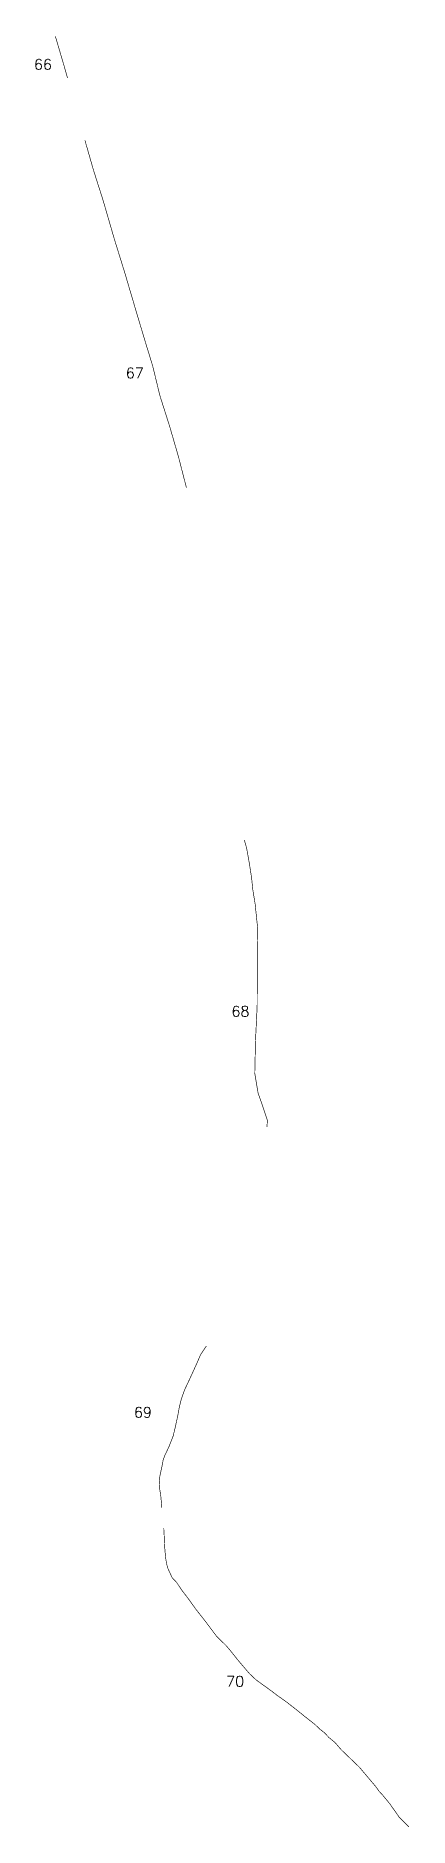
# Model space of a CAD drawing. Header units: metres. Extents: x 254129 to 299963, y 1973748 to 2228052.
# Drawn here: x 263887 to 265669, y 2142677 to 2151224 of the extents above; entities that cross this region are included whole.
import ezdxf

# ---------------------------------------------------------------- set-up
doc = ezdxf.new("R2010")
doc.units = ezdxf.units.M
doc.header["$MEASUREMENT"] = 0
doc.layers.add('ARTIFICIALLY PROTECTED', color=4, linetype='Continuous')
doc.styles.get("Standard").update_dxf_attribs({"font": 'simplex.shx'})

msp = doc.modelspace()

# ---------------------------------------------------------------- texts
at = {"char_height": 50, "attachment_point": 1}
for s, width, heights, insert in [('66', 84.374, [0], (263878.5, 2151113)), ('67', 84.374, [0], (264316.5, 2149640.3)), ('68', 84.374, [0], (264820.6, 2146594.9)), ('69', 181.289, [67.3], (264355.1, 2144681.1)), ('70', 84.374, [0], (264795.5, 2143397.6))]:
    msp.add_mtext_dynamic_manual_height_columns(s, width=width, gutter_width=1, heights=heights, dxfattribs=dict(at, insert=insert))

# ---------------------------------------------------------------- linework, layer by layer
at = {"layer": 'ARTIFICIALLY PROTECTED', "const_width": 3, "flags": 128}
for points in [[(263980, 2151222.9), (263981.1, 2151219.2), (264019, 2151091.5), (264038.5, 2151022.5)], [(264121.4, 2150726.2), (264125.7, 2150710.8), (264162.5, 2150582.8), (264208.9, 2150436.7), (264261, 2150257.1), (264311.8, 2150093.1), (264365.2, 2149912.3), (264407.9, 2149769.4), (264445, 2149648.5), (264478.6, 2149509.5), (264525.5, 2149361.6), (264567.3, 2149217.8), (264605.8, 2149068.3)], [(264882, 2147387.4), (264892.8, 2147349.3), (264905.3, 2147280.1), (264917.1, 2147203.9), (264922.4, 2147150.8), (264933.6, 2147082.1), (264946.1, 2146961.8), (264943.7, 2146852.5), (264943.7, 2146733.1), (264943.2, 2146591.7), (264935.2, 2146426.8), (264932, 2146273.1), (264947.7, 2146179.7), (264966.4, 2146126.6), (264992.1, 2146050), (264990, 2146017.5)], [(264701.1, 2144973), (264700.8, 2144972.3), (264673.3, 2144931.1), (264651.5, 2144881.2), (264619.3, 2144810.8), (264597.5, 2144764.8), (264581.7, 2144720.8), (264571.8, 2144681), (264563.9, 2144637.5), (264551.2, 2144579.6), (264542.4, 2144543.2), (264522.5, 2144492.5), (264502.7, 2144450.5), (264495.1, 2144430.6), (264489.2, 2144398.7), (264479.1, 2144353.1), (264476.6, 2144323.7), (264478.5, 2144289.2), (264483.6, 2144255.6), (264486.5, 2144223.7), (264488.4, 2144200.7)], [(264497.7, 2144102.5), (264499.3, 2144074.1), (264501.7, 2144016.7), (264506.3, 2143963.1), (264511.4, 2143932.3), (264517.6, 2143910.8), (264537.7, 2143867.2), (264558.8, 2143844.8), (264585.3, 2143805.4), (264610.8, 2143772.4), (264651, 2143716.5), (264694.1, 2143661.8), (264750.6, 2143586.4), (264795.3, 2143543.2), (264815.8, 2143518.9), (264850.5, 2143475.1), (264885, 2143434.6), (264907, 2143409), (264937.2, 2143380.5), (264968.1, 2143357.9), (265008.8, 2143328.7), (265039.5, 2143305.1), (265079.9, 2143276.8), (265131.3, 2143236.7), (265169.2, 2143206.1), (265218.3, 2143167.5), (265243.8, 2143143.4), (265264.5, 2143127.3), (265285.7, 2143104.6), (265313.9, 2143081.5), (265344.3, 2143046.4), (265382.9, 2143009.3), (265431, 2142963.1), (265462.3, 2142926), (265510.2, 2142869.3), (265524.3, 2142849.2), (265542, 2142829.9), (265576.2, 2142788.5), (265620.2, 2142725.8), (265667.2, 2142678.3)]]:
    msp.add_lwpolyline(points, dxfattribs=at)

msp.set_redraw_order([(e.dxf.handle, doc.entitydb.next_handle()) for e in msp.query("TEXT MTEXT ATTDEF DIMENSION ARC_DIMENSION")])  # texts and dimensions are drawn at this point

doc.saveas('drawing.dxf')
